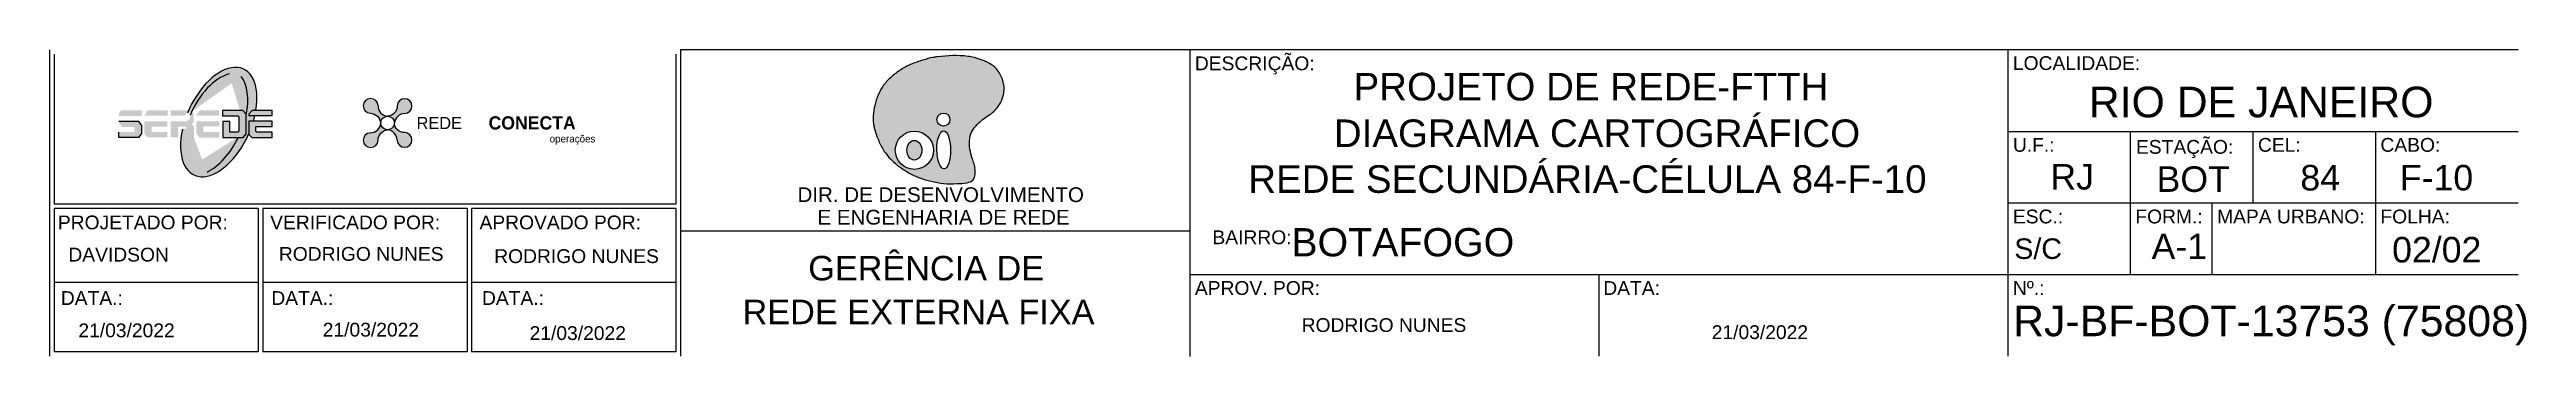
# Model space of a CAD drawing. Header units: millimetres. Extents: x 770 to 1403, y -756 to 790.
# Drawn here: x 1192.5 to 1402.6, y -755.9 to -729.9 of the extents above; entities that cross this region are included whole.
import ezdxf
from ezdxf.enums import TextEntityAlignment as Align

# ---------------------------------------------------------------- set-up
doc = ezdxf.new("R2010")
doc.units = ezdxf.units.MM
doc.header["$LTSCALE"] = 0.1
doc.styles.add('ARIAL', font='arial.ttf')
doc.styles.add('NORMOGRAFO', font='arial.ttf')
doc.styles.add('ROMANS', font='arial.ttf')

msp = doc.modelspace()

# ---------------------------------------------------------------- texts
for s, height, style, p in [('DESCRIÇÃO:', 1.169, 'ROMANS', (1289.66, -731.65)), ('LOCALIDADE:', 1.1694, 'ROMANS', (1359.06, -731.63)), ('U.F.:', 1.169, 'ROMANS', (1359.06, -738.56)), ('ESTAÇÃO:', 1.169, 'ROMANS', (1369.5, -738.73)), ('CEL:', 1.169, 'ROMANS', (1379.85, -738.56)), ('CABO:', 1.169, 'ROMANS', (1390.24, -738.56)), ('ESC.:', 1.169, 'ROMANS', (1359.06, -744.63)), ('FORM.:', 1.169, 'ROMANS', (1369.45, -744.63)), ('MAPA URBANO:', 1.1694, 'ROMANS', (1376.38, -744.63)), ('FOLHA:', 1.169, 'ROMANS', (1390.24, -744.63)), ('PROJETADO POR:', 1.169, 'ROMANS', (1193.2, -745.13)), ('VERIFICADO POR:', 1.169, 'ROMANS', (1211.21, -745.13)), ('APROVADO POR:', 1.169, 'ROMANS', (1228.97, -745.13)), ('BAIRRO:', 1.169, 'ROMANS', (1291.15, -746.39)), ('S/C', 1.738, 'ARIAL', (1359.18, -747.64)), ('DAVIDSON', 1.169, 'ROMANS', (1194.09, -747.86)), ('RODRIGO NUNES', 1.169, 'ROMANS', (1211.95, -747.8)), ('RODRIGO NUNES', 1.169, 'ROMANS', (1230.22, -747.99)), ('GERÊNCIA DE', 2.079, 'NORMOGRAFO', (1256.86, -749.46)), ('APROV. POR:', 1.1694, 'ROMANS', (1289.66, -750.69)), ('DATA:', 1.169, 'ROMANS', (1324.31, -750.69)), ('Nº.:', 1.169, 'ROMANS', (1359.06, -750.69)), ('DATA.:', 1.169, 'ROMANS', (1193.45, -751.54)), ('DATA.:', 1.169, 'ROMANS', (1211.31, -751.54)), ('DATA.:', 1.169, 'ROMANS', (1229.18, -751.54)), ('REDE EXTERNA FIXA', 2.079, 'NORMOGRAFO', (1251.29, -753.17)), ('21/03/2022', 1.169, 'ROMANS', (1194.94, -754.28)), ('21/03/2022', 1.169, 'ROMANS', (1215.67, -754.22)), ('21/03/2022', 1.169, 'ROMANS', (1233.22, -754.51)), ('RODRIGO NUNES', 1.169, 'ROMANS', (1298.72, -753.83)), ('21/03/2022', 1.169, 'ROMANS', (1333.51, -754.43))]:
    msp.add_text(s, height=height, dxfattribs=dict(style=style)).set_placement(p)
at = {"style": 'NORMOGRAFO'}
for s, p in [('PROJETO DE REDE-FTTH ', (1303.12, -734.21)), ('DIAGRAMA CARTOGRÁFICO', (1301.45, -738.16)), (' REDE SECUNDÁRIA-CÉLULA 84-F-10', (1293.28, -742.04))]:
    msp.add_text(s, height=2.3389, rotation=359.9994, dxfattribs=at).set_placement(p)
for s, height, p in [('RIO DE JANEIRO', 2.5987, (1380.12, -735.64)), ('RJ', 2.166, (1364.09, -741.76)), ('84', 2.166, (1385.13, -741.84)), ('F-10', 2.166, (1395, -741.84)), ('DIR. DE DESENVOLVIMENTO ', 1.2474, (1268.34, -742.82)), ('BOT', 2.166, (1374.36, -741.96)), ('E ENGENHARIA DE REDE', 1.2474, (1268.34, -744.73)), ('A-1', 2.166, (1373.18, -747.66)), ('02/02', 2.166, (1395.02, -747.94)), ('RJ-BF-BOT-13753 (75808)', 2.5987, (1380.97, -754.19))]:
    msp.add_text(s, height=height, dxfattribs=at).set_placement(p, align=Align.CENTER)
at = {"linetype": 'ByBlock', "style": 'ARIAL'}
msp.add_text('BOTAFOGO', height=2.39, dxfattribs=at).set_placement((1297.84, -747.42))

# ---------------------------------------------------------------- blocks, each defined once
blk = doc.blocks.new('LOGOTIPO REDE CONECTA')
h = blk.add_hatch(color=40)
h.dxf.hatch_style = 1
h.paths.add_polyline_path([(2086.69, 1517.06), (2086.35, 1517.06, 0.924122), (2086.45, 1514.05, -0.371445), (2088.58, 1512.06, -0.414214), (2089.98, 1513.46, -0.416703), (2088.03, 1515.6, 0.373404)])
h.paths.add_polyline_path([(2094.98, 1515.35), (2094.98, 1515.68, 0.929009), (2091.96, 1515.58, -0.416703), (2089.99, 1513.46, -0.414214), (2091.38, 1512.04, -0.371445), (2093.52, 1514.01, 0.373557)])
h.paths.add_polyline_path([(2093.52, 1510.11, -0.416703), (2091.38, 1512.06, -0.414214), (2089.98, 1510.66, -0.371445), (2091.96, 1508.54, 0.924122), (2094.98, 1508.43), (2094.98, 1508.77, 0.373404)])
h.paths.add_polyline_path([(2089.99, 1510.66, -0.414214), (2088.58, 1512.04, -0.416703), (2086.46, 1510.07, 0.913444), (2086.31, 1507.06), (2086.73, 1507.06, 0.364971), (2088.04, 1508.51, -0.371445)])
at = {"color": 40}
for points in [[(2086.46, 1514.05, -0.370562), (2088.58, 1512.06)], [(2088.03, 1515.6, 0.416703), (2089.98, 1513.46)], [(2091.96, 1515.58, -0.416703), (2089.99, 1513.46)], [(2093.52, 1514.01, 0.370562), (2091.38, 1512.04)], [(2086.46, 1510.07, 0.416703), (2088.58, 1512.04)], [(2088.04, 1508.52, -0.370562), (2089.99, 1510.66)], [(2091.96, 1508.54, 0.370562), (2089.98, 1510.66)], [(2093.52, 1510.11, -0.416703), (2091.38, 1512.06)]]:
    blk.add_lwpolyline(points, format="xyb", dxfattribs=at)
blk.add_circle((2089.98, 1512.06), 1.4, dxfattribs=at)
for centre, start, end in [((2086.52, 1515.56), 1.6038, 267.7221), ((2093.47, 1515.52), 271.6274, 177.7457), ((2086.52, 1508.56), 92.3533, 358.4716), ((2093.47, 1508.6), 182.2779, 88.3962)]:
    blk.add_arc(centre, 1.51, start, end, dxfattribs=at)
at = {"width": 46.3583, "attachment_point": 1}
for s, insert, char_height in [('{\\fBankGothic Md BT|b0|i0|c0|p34;REDE }', (2095.94, 1513.31), 2.5), ('{\\fBankGothic Md BT|b1|i0|c0|p34; CONECTA}', (2109.67, 1513.43), 2.7)]:
    blk.add_mtext(s, dxfattribs=dict(at, insert=insert, char_height=char_height))
at = {"color": 40, "insert": (2123.2, 1509.58), "char_height": 1.5, "width": 46.3583, "attachment_point": 1}
blk.add_mtext('{\\fBankGothic Md BT|b0|i0|c0|p34;operações }', dxfattribs=at)
blk = doc.blocks.new('OI')
h = blk.add_hatch(color=40)
edge = h.paths.add_edge_path()
edge.add_spline(control_points=[(4.35, -0.67), (3.92, -0.99), (3.26, -1.5), (2.81, -2.59), (2.9, -3.5), (3.06, -4.27), (3.31, -4.85), (3.37, -5.39), (3.4, -5.88), (3.2, -6.4), (2.54, -6.61), (1.65, -6.63), (0.55, -6.67), (-0.56, -6.42), (-1.61, -6.14), (-2.77, -5.61), (-3.92, -4.77), (-4.89, -3.7), (-5.34, -2.65), (-5.6, -1.94), (-5.85, -0.96), (-5.71, 0.47), (-5.1, 2.02), (-4.14, 3.02), (-3.3, 3.61), (-2.37, 4.16), (-1.36, 4.44), (-0.56, 4.7), (0.79, 4.85), (2.24, 4.97), (3.79, 4.57), (4.67, 4.21), (5.44, 3.65), (5.76, 2.99), (6.03, 2.21), (6.01, 1.46), (5.72, 0.64), (5.31, 0.08), (4.88, -0.38), (4.51, -0.55), (4.35, -0.67)], knot_values=[0, 0, 0, 0, 1.60434, 2.417191, 3.427595, 4.282808, 4.776746, 5.304182, 5.888771, 6.258406, 6.858137, 7.79129, 8.986195, 10.124242, 11.187857, 12.242908, 13.953784, 15.414161, 16.515391, 17.349188, 17.675853, 19.552021, 21.515531, 22.568638, 23.63245, 24.621084, 25.782718, 26.745347, 27.142653, 29.870543, 31.004649, 31.921532, 32.709589, 33.801391, 34.042471, 35.192333, 35.971461, 36.628871, 37.254359, 37.836911, 37.836911, 37.836911, 37.836911], degree=3, periodic=0)
h.paths.add_polyline_path([(1.13, -0.87, -1), (-0.04, -0.87, -1)], flags=16)
edge = h.paths.add_edge_path(flags=16)
edge.add_ellipse((0.56, -3.59), major_axis=(-0.02, 1.71), ratio=0.361305, start_angle=0, end_angle=360)
h.paths.add_polyline_path([(-0.36, -3.62, -1), (-3.8, -3.62, -1)], flags=16)
edge = h.paths.add_edge_path(flags=0)
edge.add_ellipse((-2.08, -3.62), major_axis=(0, 0.885), ratio=0.758294, start_angle=0, end_angle=360)
at = {"color": 40}
for centre, radius in [((-2.08, -3.62), 1.72), ((0.54, -0.87), 0.587)]:
    blk.add_circle(centre, radius, dxfattribs=at)
blk.add_ellipse((0.56, -3.59), major_axis=(-0.02, 1.71), ratio=0.361305, dxfattribs=at)
blk.add_ellipse((-2.08, -3.62), major_axis=(0, 0.885), ratio=0.758294, start_param=-3.141592653589792, end_param=3.141592653589792, dxfattribs=at)
at = {"color": 40, "start_tangent": (-0.800898, -0.598801), "end_tangent": (-0.800898, -0.598801)}
blk.add_spline([(4.35, -0.67), (3.2, -1.78), (2.9, -2.54), (2.92, -3.55), (3.12, -4.38), (3.28, -4.85), (3.37, -5.37), (3.35, -5.95), (3.2, -6.29), (2.66, -6.55), (1.73, -6.63), (0.54, -6.62), (-0.58, -6.41), (-1.6, -6.11), (-2.56, -5.67), (-3.95, -4.67), (-4.89, -3.56), (-5.37, -2.56), (-5.64, -1.78), (-5.72, -1.46), (-5.63, 0.42), (-4.84, 2.22), (-4.13, 2.99), (-3.27, 3.62), (-2.4, 4.09), (-1.3, 4.47), (-0.37, 4.72), (0.02, 4.77), (2.75, 4.8), (3.85, 4.53), (4.69, 4.16), (5.31, 3.68), (5.85, 2.73), (5.93, 2.5), (5.94, 1.35), (5.67, 0.62), (5.29, 0.08), (4.84, -0.36), (4.35, -0.67)], degree=3, dxfattribs=at)

# ---------------------------------------------------------------- hatches: boundary and pattern name
h = msp.add_hatch(color=30)
h.dxf.hatch_style = 1
edge = h.paths.add_edge_path()
edge.add_ellipse((1206.85, -736.04), major_axis=(-2.09, -4.49), ratio=0.55186, start_angle=476.7661, end_angle=631.9723)
edge.add_ellipse((1206.85, -736.04), major_axis=(-2.09, -4.49), ratio=0.55186, start_angle=271.9723, end_angle=274.9122)
edge.add_ellipse((1204.18, -735.59), major_axis=(-0.1, -0.307), ratio=0.777489, start_angle=129.8666, end_angle=197.4796, ccw=False)
edge.add_ellipse((1207.04, -736.29), major_axis=(-1.98, -4.25), ratio=0.582596, start_angle=270.5363, end_angle=274.2423, ccw=False)
edge.add_ellipse((1207.04, -736.29), major_axis=(-1.98, -4.25), ratio=0.582596, start_angle=206.259, end_angle=270.5363, ccw=False)
edge.add_arc((1208.04, -733.05), 1.12, 50.9681, 106.8634, ccw=False)
edge.add_ellipse((1206.11, -736.04), major_axis=(-2.03, -4.36), ratio=0.567494, start_angle=112.4405, end_angle=163.7553, ccw=False)
edge.add_line((1209.17, -735.44), (1209.17, -737.03))
edge.add_line((1209.17, -737.03), (1208.93, -737.34))
edge.add_line((1208.93, -737.34), (1208.51, -737.34))
edge.add_ellipse((1206.11, -736.04), major_axis=(-2.03, -4.36), ratio=0.567494, start_angle=34.9099, end_angle=88.0745, ccw=False)
edge.add_arc((1205.37, -739.03), 1.35, 220.5057, 291.4735, ccw=False)
edge.add_ellipse((1207.04, -736.29), major_axis=(-1.98, -4.25), ratio=0.582596, start_angle=289.6432, end_angle=340.2069, ccw=False)
edge.add_line((1204.05, -736.64), (1203.78, -736.64))
edge.add_ellipse((1206.85, -736.04), major_axis=(-2.09, -4.49), ratio=0.55186, start_angle=291.7687, end_angle=452.322)
edge.add_line((1209.41, -737.01), (1209.41, -735.98))
edge.add_line((1209.41, -735.98), (1209.79, -735.98))
edge.add_ellipse((1206.85, -736.04), major_axis=(-2.09, -4.49), ratio=0.55186, start_angle=465.1726, end_angle=471.3327)
edge.add_line((1209.92, -735.48), (1209.41, -735.48))
edge.add_line((1209.41, -735.48), (1209.41, -735.37))
edge.add_line((1209.41, -735.37), (1209.67, -735.05))
edge.add_line((1209.67, -735.05), (1210, -735.05))
h = msp.add_hatch(color=30)
h.dxf.hatch_style = 1
h.paths.add_polyline_path([(1200.32, -735.06), (1198.59, -735.06, 0.255902), (1198.35, -735.53), (1200.32, -735.53)])
h.paths.add_polyline_path([(1200.06, -735.99), (1198.37, -735.99), (1198.37, -736.08), (1198.66, -736.47), (1199.69, -736.47), (1199.69, -736.89), (1198.35, -736.89), (1198.35, -737.31), (1200.11, -737.31), (1200.31, -737.02), (1200.31, -736.33)])
h.paths.add_polyline_path([(1202.5, -735.98), (1200.54, -735.98), (1200.54, -737.01), (1200.8, -737.33), (1202.49, -737.33), (1202.49, -736.89), (1201.15, -736.89), (1201.15, -736.44), (1202.5, -736.44)])
h.paths.add_polyline_path([(1202.51, -735.05), (1200.81, -735.05), (1200.57, -735.49), (1202.51, -735.49)])
h = msp.add_hatch(color=200)
h.dxf.hatch_style = 1
edge = h.paths.add_edge_path()
edge.add_ellipse((1204.18, -735.59), major_axis=(-0.1, -0.307), ratio=0.777489, start_angle=197.4796, end_angle=265.5848, ccw=False)
edge.add_ellipse((1206.85, -736.04), major_axis=(-2.09, -4.49), ratio=0.55186, start_angle=631.9723, end_angle=634.9122, ccw=False)
edge.add_line((1204.3, -735.04), (1202.78, -735.04))
edge.add_line((1202.78, -735.04), (1202.78, -735.49))
edge.add_line((1202.78, -735.49), (1203.95, -735.49))
edge = h.paths.add_edge_path()
edge.add_line((1204.58, -736.23), (1204.73, -735.98))
edge.add_line((1204.73, -735.98), (1204.73, -735.32))
edge.add_line((1204.73, -735.32), (1204.55, -735.18))
edge.add_ellipse((1207.04, -736.29), major_axis=(-1.98, -4.25), ratio=0.582596, start_angle=270.5363, end_angle=274.2423)
edge.add_ellipse((1204.18, -735.59), major_axis=(-0.1, -0.307), ratio=0.777489, start_angle=33.1212, end_angle=129.8666, ccw=False)
edge.add_line((1204.23, -735.89), (1204.19, -735.99))
edge.add_line((1204.19, -735.99), (1202.77, -735.99))
edge.add_line((1202.77, -735.99), (1202.77, -737.34))
edge.add_line((1202.77, -737.34), (1203.39, -737.34))
edge.add_line((1203.39, -737.34), (1203.39, -736.43))
edge.add_line((1203.39, -736.43), (1204.06, -736.43))
edge.add_line((1204.06, -736.43), (1204.13, -736.51))
edge.add_line((1204.13, -736.51), (1204.13, -737.36))
edge.add_line((1204.13, -737.36), (1204.74, -737.36))
edge.add_line((1204.74, -737.36), (1204.74, -736.41))
edge.add_line((1204.74, -736.41), (1204.58, -736.23))
h.paths.add_polyline_path([(1206.91, -735.04), (1205.23, -735.04), (1204.94, -735.5), (1206.91, -735.5)])
h.paths.add_polyline_path([(1206.9, -735.99), (1204.96, -735.99), (1204.96, -737), (1205.21, -737.36), (1206.91, -737.36), (1206.91, -736.89), (1205.61, -736.89), (1205.54, -736.84), (1205.54, -736.41), (1206.9, -736.41)])
h.paths.add_polyline_path([(1208.89, -735.06), (1207.18, -735.06), (1207.18, -735.51), (1208.47, -735.51), (1208.54, -735.57), (1208.54, -736.79), (1208.47, -736.91), (1207.8, -736.91), (1207.8, -735.99), (1207.19, -735.99), (1207.19, -737.34), (1208.93, -737.34), (1209.17, -737.03), (1209.17, -735.37)])
h.paths.add_polyline_path([(1211.37, -735.05), (1209.67, -735.05), (1209.41, -735.37), (1209.41, -735.48), (1211.37, -735.48)])
h.paths.add_polyline_path([(1209.99, -736.42), (1211.37, -736.42), (1211.37, -735.98), (1209.41, -735.98), (1209.41, -737.11), (1209.65, -737.35), (1211.37, -737.35), (1211.37, -736.91), (1210.07, -736.91), (1209.99, -736.83)])

# ---------------------------------------------------------------- linework, layer by layer
for p, q in [((1192.49, -729.91), (1192.49, -755.89)), ((1192.88, -730.3), (1192.88, -742.99)), ((1245.62, -730.3), (1245.62, -742.99)), ((1246.01, -729.9), (1401.94, -729.9)), ((1246.01, -729.9), (1246.01, -755.89)), ((1289.23, -729.91), (1289.23, -755.9)), ((1358.62, -729.9), (1358.62, -755.89)), ((1358.62, -736.83), (1401.94, -736.83)), ((1369.02, -736.83), (1369.02, -748.96)), ((1379.41, -736.83), (1379.41, -742.89)), ((1389.81, -736.83), (1389.81, -748.96)), ((1245.62, -742.99), (1192.88, -742.99)), ((1192.88, -743.38), (1192.88, -755.5)), ((1210.2, -743.38), (1192.88, -743.38)), ((1210.2, -743.38), (1210.2, -755.5)), ((1227.91, -743.38), (1210.59, -743.38)), ((1210.59, -743.38), (1210.59, -755.5)), ((1227.91, -743.38), (1227.91, -755.5)), ((1228.3, -743.38), (1228.3, -755.5)), ((1245.62, -743.38), (1228.3, -743.38)), ((1245.62, -743.38), (1245.62, -755.5)), ((1358.62, -742.89), (1401.94, -742.89)), ((1375.95, -742.89), (1375.95, -748.96)), ((1246.01, -745.27), (1289.23, -745.27)), ((1210.2, -749.64), (1192.88, -749.64)), ((1227.91, -749.64), (1210.59, -749.64)), ((1245.62, -749.64), (1228.3, -749.64)), ((1289.23, -748.96), (1358.62, -748.96)), ((1323.93, -748.96), (1323.93, -755.89)), ((1358.62, -748.96), (1401.94, -748.96)), ((1210.2, -755.5), (1192.88, -755.5)), ((1227.91, -755.5), (1210.59, -755.5)), ((1245.62, -755.5), (1228.3, -755.5))]:
    msp.add_line(p, q)
at = {"color": 200}
for points in [[(1207.18, -735.06), (1207.18, -735.51), (1208.47, -735.51), (1208.54, -735.57), (1208.54, -736.79), (1208.47, -736.91), (1207.8, -736.91), (1207.8, -735.99), (1207.19, -735.99), (1207.19, -737.34), (1208.93, -737.34), (1209.17, -737.03), (1209.17, -735.37), (1208.89, -735.06), (1207.18, -735.06)], [(1209.41, -735.37), (1209.41, -735.48), (1211.37, -735.48), (1211.37, -735.05), (1209.67, -735.05), (1209.41, -735.37)], [(1209.41, -735.98), (1209.41, -737.11), (1209.65, -737.35), (1211.37, -737.35), (1211.37, -736.91), (1210.07, -736.91), (1209.99, -736.83), (1209.99, -736.42), (1211.37, -736.42), (1211.37, -735.98), (1209.41, -735.98)]]:
    msp.add_lwpolyline(points, dxfattribs=at)
at = {"color": 30}
for points in [[(1198.35, -737.31), (1200.11, -737.31), (1200.31, -737.02), (1200.31, -736.33), (1200.06, -735.99), (1198.37, -735.99)], [(1198.35, -736.89), (1198.35, -737.31)]]:
    msp.add_lwpolyline(points, dxfattribs=at)
for centre, major_axis, ratio, start_param, end_param in [((1206.85, -736.04), (-2.09, -4.49), 0.55186, 8.321139, 11.081308), ((1207.04, -736.29), (-1.98, -4.25), 0.582596, 3.599899, 4.786431), ((1206.11, -736.04), (-2.03, -4.36), 0.567494, 1.962457, 2.85807), ((1206.85, -736.04), (-2.09, -4.49), 0.55186, 5.092324, 7.894508), ((1206.11, -736.04), (-2.03, -4.36), 0.567494, 0.609293, 1.537191), ((1206.85, -736.04), (-2.09, -4.49), 0.55186, 8.118794, 8.226307)]:
    msp.add_ellipse(centre, major_axis=major_axis, ratio=ratio, start_param=start_param, end_param=end_param, dxfattribs=at)

# ---------------------------------------------------------------- block references
at = {"color": 7, "xscale": 0.9430344001548606, "yscale": 0.9430344004184007, "zscale": 0.9430344001460566, "rotation": 0.1532895963212201}
msp.add_blockref('OI', (1267.82, -735.01), dxfattribs=at)
at = {"xscale": 0.4141229414924358, "yscale": 0.4141229412208, "zscale": 0.4141229414493633}
msp.add_blockref('LOGOTIPO REDE CONECTA', (355.66, -1362.3), dxfattribs=at)

msp.set_redraw_order([(e.dxf.handle, doc.entitydb.next_handle()) for e in msp.query("TEXT MTEXT ATTDEF DIMENSION ARC_DIMENSION")])  # texts and dimensions are drawn at this point

doc.saveas('drawing.dxf')
